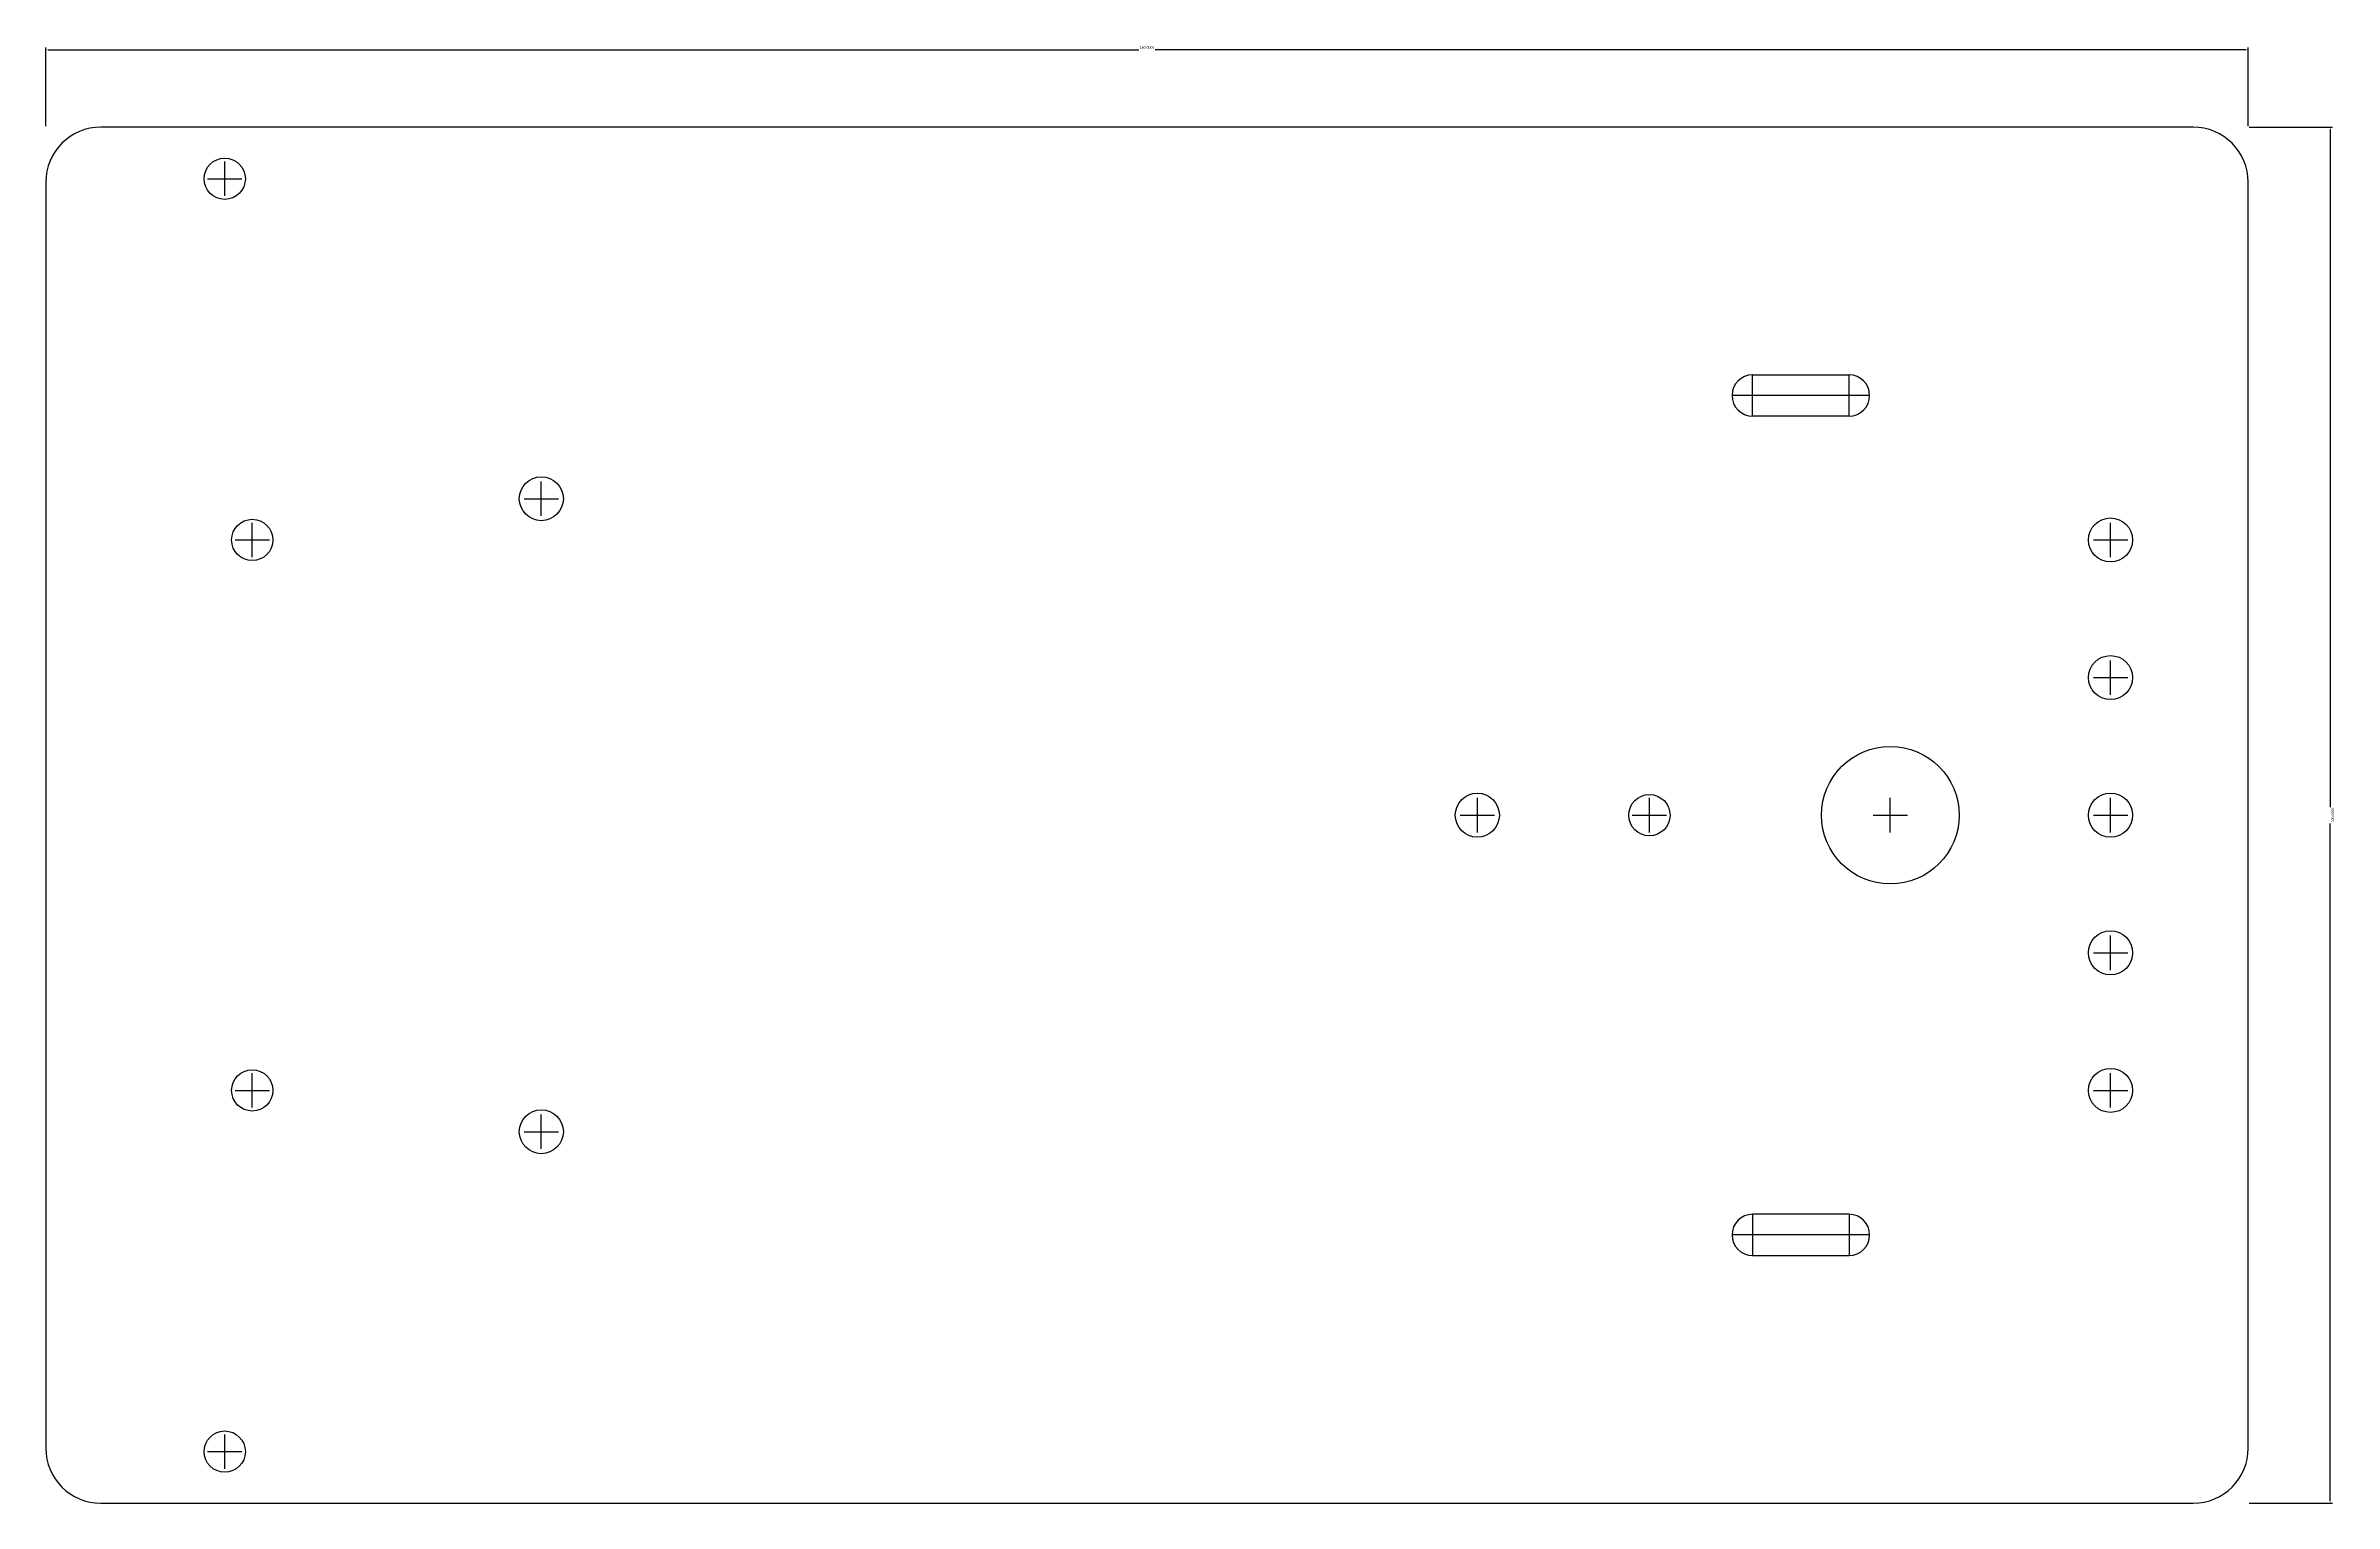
# Model space of a CAD drawing. Header units: millimetres. Extents: x 18 to 194, y 20 to 260.
# Drawn here: x 18.9 to 185.1, y 19.8 to 125.7 of the extents above; entities that cross this region are included whole.
import ezdxf

# ---------------------------------------------------------------- set-up
doc = ezdxf.new("R2010")
doc.units = ezdxf.units.MM
doc.header["$MEASUREMENT"] = 0
doc.layers.get('0').update_dxf_attribs({"true_color": 0xffffff})
doc.layers.get('Defpoints').update_dxf_attribs({"true_color": 0xffffff})
doc.styles.add('QCADDimTextStyle', font='')
doc.styles.get('QCADDimTextStyle').set_extended_font_data('Arial')
doc.dimstyles.new('QCADDimStyle', dxfattribs={"dimtxt": 0.18, "dimasz": 0.18, "dimexe": 0.18, "dimexo": 0.0625, "dimgap": 0.09, "dimtad": 1, "dimtoh": 1, "dimdec": 4, "dimzin": 0, "dimdsep": 46, "dimtxsty": 'QCADDimTextStyle', "dimcen": 0.09, "dimadec": 0, "dimazin": 0, "dimtfac": 1, "dimtdec": 4, "dimtofl": 0, "dimtmove": 0, "dimatfit": 3, "dimfxl": 1, "dimtolj": 1, "dimtzin": 0, "dimarcsym": 0})

# ---------------------------------------------------------------- blocks, each defined once
blk = doc.blocks.new('*D2')
at = {"color": 0, "lineweight": -2}
for p, q in [((178.96, 119.82), (185.03, 119.82)), ((184.85, 119.64), (184.85, 70.41)), ((184.85, 20), (184.85, 69.22)), ((178.96, 19.82), (185.03, 19.82))]:
    blk.add_line(p, q, dxfattribs=at)
at = {"color": 0}
for points in [[(184.88, 119.64), (184.82, 119.64), (184.85, 119.82)], [(184.82, 20), (184.88, 20), (184.85, 19.82)]]:
    blk.add_solid(points, dxfattribs=at)
at = {"layer": 'Defpoints', "color": 0}
for p in [(178.9, 119.82), (178.9, 19.82), (184.85, 19.82)]:
    blk.add_point(p, dxfattribs=at)
at = {"color": 0, "insert": (185.03, 69.82), "char_height": 0.18, "attachment_point": 5, "rotation": 90, "style": 'QCADDimTextStyle'}
blk.add_mtext('\\A1;100.0000', dxfattribs=at)
blk = doc.blocks.new('*D3')
at = {"color": 0, "lineweight": -2}
for p, q in [((18.9, 119.88), (18.9, 125.61)), ((19.08, 125.43), (98.3, 125.43)), ((178.72, 125.43), (99.49, 125.43)), ((178.9, 119.88), (178.9, 125.61))]:
    blk.add_line(p, q, dxfattribs=at)
at = {"color": 0}
for points in [[(19.08, 125.46), (19.08, 125.4), (18.9, 125.43)], [(178.72, 125.4), (178.72, 125.46), (178.9, 125.43)]]:
    blk.add_solid(points, dxfattribs=at)
at = {"layer": 'Defpoints', "color": 0}
for p in [(18.9, 125.43), (18.9, 119.82), (178.9, 119.82)]:
    blk.add_point(p, dxfattribs=at)
at = {"color": 0, "insert": (98.9, 125.61), "char_height": 0.18, "attachment_point": 5, "style": 'QCADDimTextStyle'}
blk.add_mtext('\\A1;160.0000', dxfattribs=at)

msp = doc.modelspace()

# ---------------------------------------------------------------- linework, layer by layer
for p, q in [((174.89593, 119.81565), (22.89593, 119.81565)), ((31.89593, 114.81565), (31.89593, 117.31565)), ((18.89593, 115.81565), (18.89593, 23.81565)), ((30.64593, 116.06565), (33.14593, 116.06565)), ((178.89593, 23.81565), (178.89593, 115.81565)), ((142.89593, 101.81565), (149.89593, 101.81565)), ((142.89593, 98.81565), (142.89593, 101.81565)), ((149.89593, 98.81565), (149.89593, 101.81565)), ((151.39593, 100.31565), (141.39593, 100.31565)), ((149.89593, 98.81565), (142.89593, 98.81565)), ((54.89593, 91.56565), (54.89593, 94.06565)), ((53.64593, 92.81565), (56.14593, 92.81565)), ((32.64593, 89.81565), (35.14593, 89.81565)), ((33.89593, 88.56565), (33.89593, 91.06565)), ((167.64593, 89.81565), (170.14593, 89.81565)), ((168.89593, 88.56565), (168.89593, 91.06565)), ((167.64593, 79.81565), (170.14593, 79.81565)), ((168.89593, 78.56565), (168.89593, 81.06565)), ((122.89593, 68.56565), (122.89593, 71.06565)), ((135.39593, 68.56565), (135.39593, 71.06565)), ((152.89593, 68.56565), (152.89593, 71.06565)), ((168.89593, 68.56565), (168.89593, 71.06565)), ((121.64593, 69.81565), (124.14593, 69.81565)), ((134.14593, 69.81565), (136.64593, 69.81565)), ((151.64593, 69.81565), (154.14593, 69.81565)), ((167.64593, 69.81565), (170.14593, 69.81565)), ((168.89593, 58.56565), (168.89593, 61.06565)), ((167.64593, 59.81565), (170.14593, 59.81565)), ((33.89593, 48.56565), (33.89593, 51.06565)), ((168.89593, 48.56565), (168.89593, 51.06565)), ((32.64593, 49.81565), (35.14593, 49.81565)), ((167.64593, 49.81565), (170.14593, 49.81565)), ((53.64593, 46.81565), (56.14593, 46.81565)), ((54.89593, 45.56565), (54.89593, 48.06565)), ((142.89593, 40.81565), (142.89593, 37.81565)), ((149.89593, 40.81565), (142.89593, 40.81565)), ((149.89593, 40.81565), (149.89593, 37.81565)), ((151.39593, 39.31565), (141.39593, 39.31565)), ((142.89593, 37.81565), (149.89593, 37.81565)), ((30.64593, 23.56565), (33.14593, 23.56565)), ((31.89593, 22.31565), (31.89593, 24.81565)), ((22.89593, 19.81565), (174.89593, 19.81565))]:
    msp.add_line(p, q)
for centre, radius in [((31.89593, 116.06565), 1.5), ((54.89593, 92.81565), 1.6), ((33.89593, 89.81565), 1.5), ((168.89593, 89.81565), 1.6), ((168.89593, 79.81565), 1.6), ((152.89593, 69.81565), 5), ((122.89593, 69.81565), 1.6), ((135.39593, 69.81565), 1.5), ((168.89593, 69.81565), 1.6), ((168.89593, 59.81565), 1.6), ((33.89593, 49.81565), 1.5), ((168.89593, 49.81565), 1.6), ((54.89593, 46.81565), 1.6), ((31.89593, 23.56565), 1.5)]:
    msp.add_circle(centre, radius)
for centre, radius, start, end in [((22.89593, 115.81565), 4, 90, 180), ((174.89593, 115.81565), 4, 0, 90), ((142.89593, 100.31565), 1.5, 90, 180), ((149.89593, 100.31565), 1.5, 0, 90), ((142.89593, 100.31565), 1.5, 180, 270), ((149.89593, 100.31565), 1.5, 270, 0), ((142.89593, 39.31565), 1.5, 90, 180), ((149.89593, 39.31565), 1.5, 0, 90), ((142.89593, 39.31565), 1.5, 180, 270), ((149.89593, 39.31565), 1.5, 270, 0), ((22.89593, 23.81565), 4, 180, 270), ((174.89593, 23.81565), 4, 270, 0)]:
    msp.add_arc(centre, radius, start, end)

# ---------------------------------------------------------------- dimensions: what is measured, and where the dimension line sits
dim = msp.add_linear_dim(base=(18.89593, 125.4315), p1=(178.89593, 119.81565), p2=(18.89593, 119.81565), dimstyle='QCADDimStyle', override={"dimclrd": 0, "dimclre": 0, "dimclrt": 0, "dimtmove": 2})
dim.commit()
dim.dimension.update_dxf_attribs({"geometry": '*D3', "text_midpoint": (98.89593, 125.6115), "dimtype": 160})
dim = msp.add_linear_dim(base=(184.84775, 19.81565), p1=(178.89593, 119.81565), p2=(178.89593, 19.81565), angle=270, dimstyle='QCADDimStyle', override={"dimclrd": 0, "dimclre": 0, "dimclrt": 0, "dimtmove": 2})
dim.commit()
dim.dimension.update_dxf_attribs({"geometry": '*D2', "text_midpoint": (185.02775, 69.81565), "dimtype": 160})

doc.saveas('drawing.dxf')
